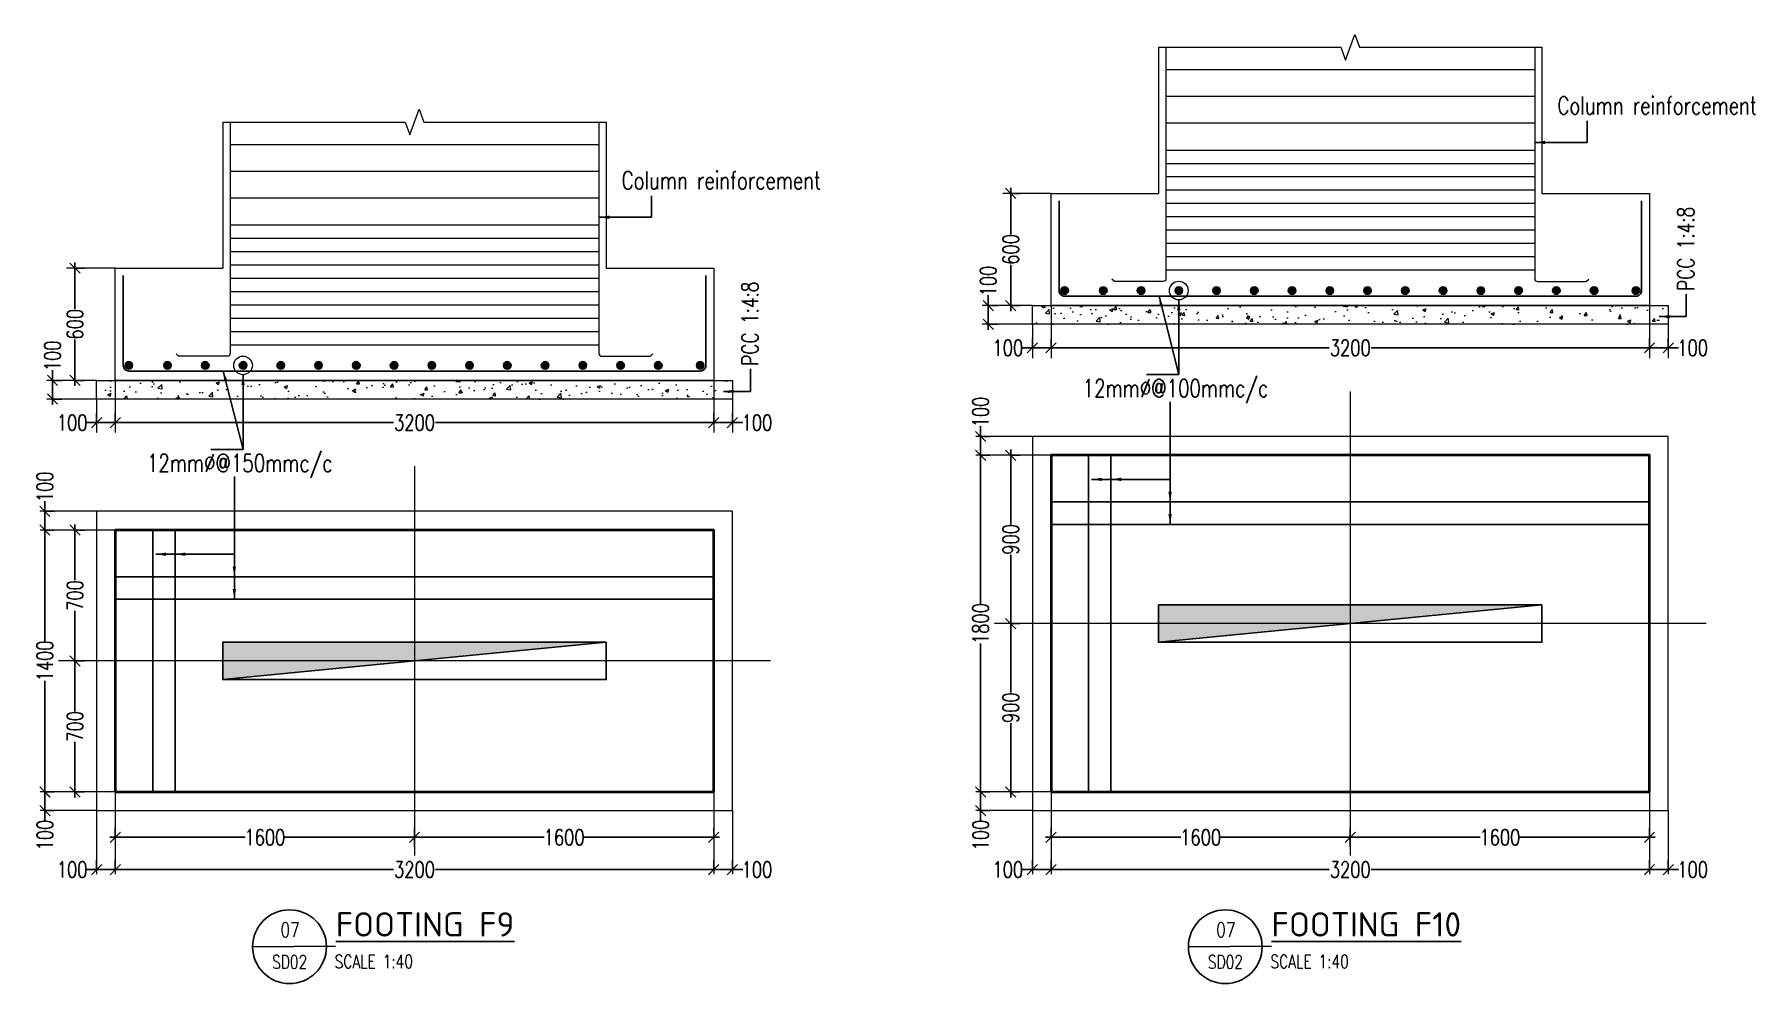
# Model space of a CAD drawing. Header units: millimetres. Extents: x -226110 to 125224, y -84 to 62581.
# Drawn here: x 69343 to 78546, y 30124 to 35199 of the extents above; entities that cross this region are included whole.
import ezdxf
from ezdxf.enums import TextEntityAlignment as Align

# ---------------------------------------------------------------- set-up
doc = ezdxf.new("R2010")
doc.units = ezdxf.units.MM
for name, pattern in [('CENTER', [2, 1.25, -0.25, 0.25, -0.25]), ('DASHED2', [9.525, 6.35, -3.175]), ('HIDDEN', [0.375, 0.25, -0.125])]:
    doc.linetypes.add(name, pattern=pattern)
for name, color, linetype in [('A-DIM-GRID', 7, 'Continuous'), ('Geo-Text 100', 7, 'Continuous'), ('GEO-TITTLE HEAD', 206, 'Continuous')]:
    doc.layers.add(name, color=color, linetype=linetype)
for name, color, linetype, lineweight in [('Geo Col Hatch', 66, 'Continuous', 5), ('Geo Col Size', 36, 'Continuous', 30), ('Geo Column', 10, 'Continuous', 25), ('Geo-BOTM.VERT.DIR', 21, 'Continuous', 30), ('Geo-Dim  Sec & Plan', 250, 'Continuous', 25), ('Geo-Footing', 22, 'Continuous', 40), ('Geo-Footing Pcc L', 251, 'HIDDEN', 13), ('Geo-Hiden Rein', 156, 'HIDDEN', 5), ('Geo-PCC-PATT', 8, 'Continuous', 9), ('Geo-Rein Bar', 21, 'Continuous', 30), ('Geo-Rein Bar Main', 21, 'Continuous', 30), ('Geo-Sec Sml', 7, 'Continuous', 25), ('Geo-Section Line', 84, 'Continuous', 18), ('Geo-TEXT', 7, 'Continuous', 30), ('GRID LINE', 250, 'CENTER', 9)]:
    doc.layers.add(name, color=color, linetype=linetype, lineweight=lineweight)
doc.styles.add('Geo T Arial', font='arial.ttf', dxfattribs={"width": 0.75})
doc.styles.add('Geo Txt Narr', font='simplex8.shx')
doc.styles.add('ISCOPEUR', font='isocpeur.ttf')
doc.styles.add('simplex', font='simplex.shx', dxfattribs={"width": 0.75})
doc.styles.get("Standard").update_dxf_attribs({"font": 'arial.ttf'})
doc.dimstyles.new('Geo1-30 Dim 100', dxfattribs={"dimtxt": 75, "dimasz": 55, "dimexe": 50, "dimexo": 0.2, "dimgap": 0.1, "dimtad": 0, "dimdec": 0, "dimdsep": 46, "dimtxsty": 'simplex', "dimblk": 'OBLIQUE', "dimcen": 5, "dimdle": 30, "dimclrd": 252, "dimclre": 252, "dimclrt": 34, "dimadec": 0, "dimazin": 0, "dimtfac": 1, "dimtdec": 0, "dimtmove": 0, "dimatfit": 3, "dimfxl": 100, "dimfxlon": 1, "dimlwd": -1, "dimlwe": -1, "dimarcsym": 0})

msp = doc.modelspace()

# ---------------------------------------------------------------- texts
at = {"layer": 'Geo-Text 100', "style": 'simplex', "width": 0.75}
for s, p in [('Column reinforcement ', (77486.6, 34771.2)), ('Column reinforcement ', (72483.1, 34371.2)), ('12mm%%C@100mmc/c', (74948.4, 33259.8)), ('12mm%%C@150mmc/c', (69945, 32859.8))]:
    msp.add_text(s, height=95, dxfattribs=at).set_placement(p)

# ---------------------------------------------------------------- blocks, each defined once
blk = doc.blocks.new('*U1257')
at = {"layer": 'Geo Col Hatch'}
h = blk.add_hatch(color=256, dxfattribs=at)
h.dxf.hatch_style = 1
h.paths.add_polyline_path([(-100, 1025), (-100, -1025), (100, -1025)])
at = {"layer": 'Geo Column'}
blk.add_line((-100, 1025), (100, -1025), dxfattribs=at)
blk.add_lwpolyline([(-100, 1025), (-100, -1025), (100, -1025), (100, 1025)], close=True, dxfattribs=at)
at = {"layer": 'Geo Col Size', "style": 'simplex', "width": 0.75}
blk.add_attdef('(200X1050)', (303.4, -468.6), '', height=250, dxfattribs=at)
blk = doc.blocks.new('_Oblique')
at = {"color": 0, "linetype": 'ByBlock', "lineweight": -2}
blk.add_line((-0.5, -0.5), (0.5, 0.5), dxfattribs=at)
blk = doc.blocks.new('*D1094')
at = {"layer": 'Geo-Dim  Sec & Plan', "color": 252, "transparency": 16777216}
for p, q in [((69775.5, 30906), (69775.5, 30956)), ((71375.5, 30906), (71375.5, 30856))]:
    blk.add_line(p, q, dxfattribs=at)
at = {"layer": 'Geo-Dim  Sec & Plan', "color": 252, "linetype": 'Continuous', "transparency": 16777216}
for p, q in [((69745.5, 30906), (70469.2, 30906)), ((71405.5, 30906), (70681.9, 30906))]:
    blk.add_line(p, q, dxfattribs=at)
at = {"layer": 'Geo-Dim  Sec & Plan', "color": 252, "transparency": 16777216, "xscale": 55, "yscale": 55, "zscale": 55, "rotation": 180}
blk.add_blockref('_Oblique', (69775.5, 30906), dxfattribs=at)
at = {"layer": 'Geo-Dim  Sec & Plan', "color": 252, "transparency": 16777216, "xscale": 55, "yscale": 55, "zscale": 55}
blk.add_blockref('_Oblique', (71375.5, 30906), dxfattribs=at)
at = {"layer": 'Geo-Dim  Sec & Plan', "color": 34, "transparency": 16777216, "insert": (70575.5, 30906), "char_height": 85, "attachment_point": 5, "style": 'simplex'}
blk.add_mtext('1600', dxfattribs=at)
blk = doc.blocks.new('*D1095')
at = {"layer": 'Geo-Dim  Sec & Plan', "color": 252, "transparency": 16777216}
for p, q in [((71375.5, 30906), (71375.5, 30956)), ((72975.5, 30906), (72975.5, 30956))]:
    blk.add_line(p, q, dxfattribs=at)
at = {"layer": 'Geo-Dim  Sec & Plan', "color": 252, "linetype": 'Continuous', "transparency": 16777216}
for p, q in [((71345.5, 30906), (72069.2, 30906)), ((73005.5, 30906), (72281.9, 30906))]:
    blk.add_line(p, q, dxfattribs=at)
at = {"layer": 'Geo-Dim  Sec & Plan', "color": 252, "transparency": 16777216, "xscale": 55, "yscale": 55, "zscale": 55, "rotation": 180}
blk.add_blockref('_Oblique', (71375.5, 30906), dxfattribs=at)
at = {"layer": 'Geo-Dim  Sec & Plan', "color": 252, "transparency": 16777216, "xscale": 55, "yscale": 55, "zscale": 55}
blk.add_blockref('_Oblique', (72975.5, 30906), dxfattribs=at)
at = {"layer": 'Geo-Dim  Sec & Plan', "color": 34, "transparency": 16777216, "insert": (72175.5, 30906), "char_height": 85, "attachment_point": 5, "style": 'simplex'}
blk.add_mtext('1600', dxfattribs=at)
blk = doc.blocks.new('*D1096')
at = {"layer": 'Geo-Dim  Sec & Plan', "color": 252, "transparency": 16777216}
for p, q in [((69775.5, 30733.7), (69775.5, 30783.7)), ((72975.5, 30733.7), (72975.5, 30783.7))]:
    blk.add_line(p, q, dxfattribs=at)
at = {"layer": 'Geo-Dim  Sec & Plan', "color": 252, "linetype": 'Continuous', "transparency": 16777216}
for p, q in [((69745.5, 30733.7), (71263.1, 30733.7)), ((73005.5, 30733.7), (71488, 30733.7))]:
    blk.add_line(p, q, dxfattribs=at)
at = {"layer": 'Geo-Dim  Sec & Plan', "color": 252, "transparency": 16777216, "xscale": 55, "yscale": 55, "zscale": 55, "rotation": 180}
blk.add_blockref('_Oblique', (69775.5, 30733.7), dxfattribs=at)
at = {"layer": 'Geo-Dim  Sec & Plan', "color": 252, "transparency": 16777216, "xscale": 55, "yscale": 55, "zscale": 55}
blk.add_blockref('_Oblique', (72975.5, 30733.7), dxfattribs=at)
at = {"layer": 'Geo-Dim  Sec & Plan', "color": 34, "transparency": 16777216, "insert": (71375.5, 30733.7), "char_height": 85, "attachment_point": 5, "style": 'simplex'}
blk.add_mtext('3200', dxfattribs=at)
blk = doc.blocks.new('*D1097')
at = {"layer": 'Geo-Dim  Sec & Plan', "color": 252, "transparency": 16777216}
for p, q in [((69675.5, 30733.7), (69675.5, 30783.7)), ((69775.5, 30733.7), (69775.5, 30783.7))]:
    blk.add_line(p, q, dxfattribs=at)
at = {"layer": 'Geo-Dim  Sec & Plan', "color": 252, "linetype": 'Continuous', "transparency": 16777216}
for p, q in [((69675.5, 30733.7), (69620.5, 30733.7)), ((69805.5, 30733.7), (69675.5, 30733.7))]:
    blk.add_line(p, q, dxfattribs=at)
at = {"layer": 'Geo-Dim  Sec & Plan', "color": 252, "transparency": 16777216, "xscale": 55, "yscale": 55, "zscale": 55, "rotation": 180}
blk.add_blockref('_Oblique', (69675.5, 30733.7), dxfattribs=at)
at = {"layer": 'Geo-Dim  Sec & Plan', "color": 252, "transparency": 16777216, "xscale": 55, "yscale": 55, "zscale": 55}
blk.add_blockref('_Oblique', (69775.5, 30733.7), dxfattribs=at)
at = {"layer": 'Geo-Dim  Sec & Plan', "color": 34, "transparency": 16777216, "insert": (69544.6, 30733.7), "char_height": 85, "attachment_point": 5, "style": 'simplex'}
blk.add_mtext('100', dxfattribs=at)
blk = doc.blocks.new('*D1098')
at = {"layer": 'Geo-Dim  Sec & Plan', "color": 252, "linetype": 'Continuous', "transparency": 16777216}
for p, q in [((69560.1, 32579), (69560.1, 32281)), ((69560.1, 31819), (69560.1, 32116.9))]:
    blk.add_line(p, q, dxfattribs=at)
at = {"layer": 'Geo-Dim  Sec & Plan', "color": 252, "transparency": 16777216}
for p, q in [((69560.1, 32549), (69610.1, 32549)), ((69560.1, 31849), (69610.1, 31849))]:
    blk.add_line(p, q, dxfattribs=at)
at = {"layer": 'Geo-Dim  Sec & Plan', "color": 252, "transparency": 16777216, "xscale": 55, "yscale": 55, "zscale": 55}
for p, rotation in [((69560.1, 32549), 90), ((69560.1, 31849), 270)]:
    blk.add_blockref('_Oblique', p, dxfattribs=dict(at, rotation=rotation))
at = {"layer": 'Geo-Dim  Sec & Plan', "color": 34, "transparency": 16777216, "insert": (69560.1, 32199), "char_height": 85, "attachment_point": 5, "rotation": 90, "style": 'simplex'}
blk.add_mtext('700', dxfattribs=at)
blk = doc.blocks.new('*D1099')
at = {"layer": 'Geo-Dim  Sec & Plan', "color": 252, "linetype": 'Continuous', "transparency": 16777216}
for p, q in [((69560.1, 31879), (69560.1, 31581)), ((69560.1, 31119), (69560.1, 31416.9))]:
    blk.add_line(p, q, dxfattribs=at)
at = {"layer": 'Geo-Dim  Sec & Plan', "color": 252, "transparency": 16777216}
for p, q in [((69560.1, 31849), (69610.1, 31849)), ((69560.1, 31149), (69610.1, 31149))]:
    blk.add_line(p, q, dxfattribs=at)
at = {"layer": 'Geo-Dim  Sec & Plan', "color": 252, "transparency": 16777216, "xscale": 55, "yscale": 55, "zscale": 55}
for p, rotation in [((69560.1, 31849), 90), ((69560.1, 31149), 270)]:
    blk.add_blockref('_Oblique', p, dxfattribs=dict(at, rotation=rotation))
at = {"layer": 'Geo-Dim  Sec & Plan', "color": 34, "transparency": 16777216, "insert": (69560.1, 31499), "char_height": 85, "attachment_point": 5, "rotation": 90, "style": 'simplex'}
blk.add_mtext('700', dxfattribs=at)
blk = doc.blocks.new('*D1100')
at = {"layer": 'Geo-Dim  Sec & Plan', "color": 252, "linetype": 'Continuous', "transparency": 16777216}
for p, q in [((69398.9, 32579), (69398.9, 31955.3)), ((69398.9, 31119), (69398.9, 31742.6))]:
    blk.add_line(p, q, dxfattribs=at)
at = {"layer": 'Geo-Dim  Sec & Plan', "color": 252, "transparency": 16777216}
for p, q in [((69398.9, 32549), (69448.9, 32549)), ((69398.9, 31149), (69448.9, 31149))]:
    blk.add_line(p, q, dxfattribs=at)
at = {"layer": 'Geo-Dim  Sec & Plan', "color": 252, "transparency": 16777216, "xscale": 55, "yscale": 55, "zscale": 55}
for p, rotation in [((69398.9, 32549), 90), ((69398.9, 31149), 270)]:
    blk.add_blockref('_Oblique', p, dxfattribs=dict(at, rotation=rotation))
at = {"layer": 'Geo-Dim  Sec & Plan', "color": 34, "transparency": 16777216, "insert": (69398.9, 31849), "char_height": 85, "attachment_point": 5, "rotation": 90, "style": 'simplex'}
blk.add_mtext('1400', dxfattribs=at)
blk = doc.blocks.new('*D1101')
at = {"layer": 'Geo-Dim  Sec & Plan', "color": 252, "linetype": 'Continuous', "transparency": 16777216}
for p, q in [((69399.1, 31179), (69399.1, 31049)), ((69399.1, 31049), (69399.1, 30994))]:
    blk.add_line(p, q, dxfattribs=at)
at = {"layer": 'Geo-Dim  Sec & Plan', "color": 252, "transparency": 16777216}
for p, q in [((69399.1, 31149), (69449.1, 31149)), ((69399.1, 31049), (69449.1, 31049))]:
    blk.add_line(p, q, dxfattribs=at)
at = {"layer": 'Geo-Dim  Sec & Plan', "color": 252, "transparency": 16777216, "xscale": 55, "yscale": 55, "zscale": 55}
for p, rotation in [((69399.1, 31149), 90), ((69399.1, 31049), 270)]:
    blk.add_blockref('_Oblique', p, dxfattribs=dict(at, rotation=rotation))
at = {"layer": 'Geo-Dim  Sec & Plan', "color": 34, "transparency": 16777216, "insert": (69399.1, 30918), "char_height": 85, "attachment_point": 5, "rotation": 90, "style": 'simplex'}
blk.add_mtext('100', dxfattribs=at)
blk = doc.blocks.new('*D1102')
at = {"layer": 'Geo-Dim  Sec & Plan', "color": 252, "transparency": 16777216}
for p, q in [((72975.5, 30733.7), (72975.5, 30783.7)), ((73075.5, 30733.7), (73075.5, 30783.7))]:
    blk.add_line(p, q, dxfattribs=at)
at = {"layer": 'Geo-Dim  Sec & Plan', "color": 252, "linetype": 'Continuous', "transparency": 16777216}
for p, q in [((72945.5, 30733.7), (73075.5, 30733.7)), ((73075.5, 30733.7), (73130.5, 30733.7))]:
    blk.add_line(p, q, dxfattribs=at)
at = {"layer": 'Geo-Dim  Sec & Plan', "color": 252, "transparency": 16777216, "xscale": 55, "yscale": 55, "zscale": 55, "rotation": 180}
blk.add_blockref('_Oblique', (72975.5, 30733.7), dxfattribs=at)
at = {"layer": 'Geo-Dim  Sec & Plan', "color": 252, "transparency": 16777216, "xscale": 55, "yscale": 55, "zscale": 55}
blk.add_blockref('_Oblique', (73075.5, 30733.7), dxfattribs=at)
at = {"layer": 'Geo-Dim  Sec & Plan', "color": 34, "transparency": 16777216, "insert": (73206.5, 30733.7), "char_height": 85, "attachment_point": 5, "style": 'simplex'}
blk.add_mtext('100', dxfattribs=at)
blk = doc.blocks.new('*D1103')
at = {"layer": 'Geo-Dim  Sec & Plan', "color": 252, "linetype": 'Continuous', "transparency": 16777216}
for p, q in [((69398.9, 32649), (69398.9, 32704)), ((69398.9, 32519), (69398.9, 32649))]:
    blk.add_line(p, q, dxfattribs=at)
at = {"layer": 'Geo-Dim  Sec & Plan', "color": 252, "transparency": 16777216}
for p, q in [((69398.9, 32649), (69448.9, 32649)), ((69398.9, 32549), (69448.9, 32549))]:
    blk.add_line(p, q, dxfattribs=at)
at = {"layer": 'Geo-Dim  Sec & Plan', "color": 252, "transparency": 16777216, "xscale": 55, "yscale": 55, "zscale": 55}
for p, rotation in [((69398.9, 32649), 90), ((69398.9, 32549), 270)]:
    blk.add_blockref('_Oblique', p, dxfattribs=dict(at, rotation=rotation))
at = {"layer": 'Geo-Dim  Sec & Plan', "color": 34, "transparency": 16777216, "insert": (69398.9, 32780), "char_height": 85, "attachment_point": 5, "rotation": 90, "style": 'simplex'}
blk.add_mtext('100', dxfattribs=at)
blk = doc.blocks.new('*U319')
at = {"layer": 'Geo-BOTM.VERT.DIR', "lineweight": 25}
h = blk.add_hatch(color=256, dxfattribs=at)
h.dxf.hatch_style = 1
h.paths.add_polyline_path([(0.08, 0, 1), (-0.08, 0, 1)])
blk.add_circle((0, 0), 0.08, dxfattribs=at)
blk = doc.blocks.new('*D1089')
at = {"layer": 'A-DIM-GRID', "color": 252, "transparency": 16777216}
for p, q in [((-2344.5, -126.1), (-2344.5, -76.1)), ((855.5, -126.1), (855.5, -76.1))]:
    blk.add_line(p, q, dxfattribs=at)
at = {"layer": 'A-DIM-GRID', "color": 252, "linetype": 'Continuous', "transparency": 16777216}
for p, q in [((-2374.5, -126.1), (-857, -126.1)), ((885.5, -126.1), (-632.1, -126.1))]:
    blk.add_line(p, q, dxfattribs=at)
at = {"layer": 'A-DIM-GRID', "color": 252, "transparency": 16777216, "xscale": 55, "yscale": 55, "zscale": 55, "rotation": 180}
blk.add_blockref('_Oblique', (-2344.5, -126.1), dxfattribs=at)
at = {"layer": 'A-DIM-GRID', "color": 252, "transparency": 16777216, "xscale": 55, "yscale": 55, "zscale": 55}
blk.add_blockref('_Oblique', (855.5, -126.1), dxfattribs=at)
at = {"layer": 'A-DIM-GRID', "color": 34, "transparency": 16777216, "insert": (-744.5, -126.1), "char_height": 85, "attachment_point": 5, "style": 'simplex'}
blk.add_mtext('3200', dxfattribs=at)
blk = doc.blocks.new('*D1090')
at = {"layer": 'A-DIM-GRID', "color": 252, "transparency": 16777216}
for p, q in [((-2444.5, -126.1), (-2444.5, -76.1)), ((-2344.5, -126.1), (-2344.5, -76.1))]:
    blk.add_line(p, q, dxfattribs=at)
at = {"layer": 'A-DIM-GRID', "color": 252, "linetype": 'Continuous', "transparency": 16777216}
for p, q in [((-2444.5, -126.1), (-2499.5, -126.1)), ((-2314.5, -126.1), (-2444.5, -126.1))]:
    blk.add_line(p, q, dxfattribs=at)
at = {"layer": 'A-DIM-GRID', "color": 252, "transparency": 16777216, "xscale": 55, "yscale": 55, "zscale": 55, "rotation": 180}
blk.add_blockref('_Oblique', (-2444.5, -126.1), dxfattribs=at)
at = {"layer": 'A-DIM-GRID', "color": 252, "transparency": 16777216, "xscale": 55, "yscale": 55, "zscale": 55}
blk.add_blockref('_Oblique', (-2344.5, -126.1), dxfattribs=at)
at = {"layer": 'A-DIM-GRID', "color": 34, "transparency": 16777216, "insert": (-2575.5, -126.1), "char_height": 85, "attachment_point": 5, "style": 'simplex'}
blk.add_mtext('100', dxfattribs=at)
blk = doc.blocks.new('*D1091')
at = {"layer": 'A-DIM-GRID', "color": 252, "transparency": 16777216}
for p, q in [((855.5, -126.1), (855.5, -76.1)), ((955.5, -126.1), (955.5, -76.1))]:
    blk.add_line(p, q, dxfattribs=at)
at = {"layer": 'A-DIM-GRID', "color": 252, "linetype": 'Continuous', "transparency": 16777216}
for p, q in [((825.5, -126.1), (955.5, -126.1)), ((955.5, -126.1), (1010.5, -126.1))]:
    blk.add_line(p, q, dxfattribs=at)
at = {"layer": 'A-DIM-GRID', "color": 252, "transparency": 16777216, "xscale": 55, "yscale": 55, "zscale": 55, "rotation": 180}
blk.add_blockref('_Oblique', (855.5, -126.1), dxfattribs=at)
at = {"layer": 'A-DIM-GRID', "color": 252, "transparency": 16777216, "xscale": 55, "yscale": 55, "zscale": 55}
blk.add_blockref('_Oblique', (955.5, -126.1), dxfattribs=at)
at = {"layer": 'A-DIM-GRID', "color": 34, "transparency": 16777216, "insert": (1086.4, -126.1), "char_height": 85, "attachment_point": 5, "style": 'simplex'}
blk.add_mtext('100', dxfattribs=at)
blk = doc.blocks.new('*D1092')
at = {"layer": 'A-DIM-GRID', "color": 252, "linetype": 'Continuous', "transparency": 16777216}
for p, q in [((-2560, 730), (-2560, 482.1)), ((-2560, 70), (-2560, 317.9))]:
    blk.add_line(p, q, dxfattribs=at)
at = {"layer": 'A-DIM-GRID', "color": 252, "transparency": 16777216}
for p, q in [((-2560, 700), (-2510, 700)), ((-2560, 100), (-2510, 100))]:
    blk.add_line(p, q, dxfattribs=at)
at = {"layer": 'A-DIM-GRID', "color": 252, "transparency": 16777216, "xscale": 55, "yscale": 55, "zscale": 55}
for p, rotation in [((-2560, 700), 90), ((-2560, 100), 270)]:
    blk.add_blockref('_Oblique', p, dxfattribs=dict(at, rotation=rotation))
at = {"layer": 'A-DIM-GRID', "color": 34, "transparency": 16777216, "insert": (-2560, 400), "char_height": 85, "attachment_point": 5, "rotation": 90, "style": 'simplex'}
blk.add_mtext('600', dxfattribs=at)
blk = doc.blocks.new('*D1093')
at = {"layer": 'A-DIM-GRID', "color": 252, "linetype": 'Continuous', "transparency": 16777216}
for p, q in [((-2680.4, 100), (-2680.4, 155)), ((-2680.4, -30), (-2680.4, 100))]:
    blk.add_line(p, q, dxfattribs=at)
at = {"layer": 'A-DIM-GRID', "color": 252, "transparency": 16777216}
for p, q in [((-2680.4, 100), (-2630.4, 100)), ((-2680.4, 0), (-2630.4, 0))]:
    blk.add_line(p, q, dxfattribs=at)
at = {"layer": 'A-DIM-GRID', "color": 252, "transparency": 16777216, "xscale": 55, "yscale": 55, "zscale": 55}
for p, rotation in [((-2680.4, 100), 90), ((-2680.4, 0), 270)]:
    blk.add_blockref('_Oblique', p, dxfattribs=dict(at, rotation=rotation))
at = {"layer": 'A-DIM-GRID', "color": 34, "transparency": 16777216, "insert": (-2680.4, 231), "char_height": 85, "attachment_point": 5, "rotation": 90, "style": 'simplex'}
blk.add_mtext('100', dxfattribs=at)
blk = doc.blocks.new('GEO TITLE HEAD NAME')
at = {"layer": 'GEO-TITTLE HEAD'}
blk.add_line((-11.2, -0.15), (-0.11, -0.09), dxfattribs=at)
blk.add_circle((-6.27, -0.15), 4.93, dxfattribs=at)
at = {"layer": 'Geo-Sec Sml', "lineweight": 18, "ltscale": 0.1, "style": 'Geo T Arial'}
blk.add_attdef('WALL_SECTION', text='', height=3, dxfattribs=at).set_placement((-6.38, 3.46), align=Align.MIDDLE)
at = {"layer": 'Geo-Sec Sml', "color": 84, "style": 'Geo Txt Narr'}
blk.add_attdef('DRAWING-REF', text='', height=2.5, dxfattribs=at).set_placement((-6.38, -2.37), align=Align.MIDDLE)
at = {"layer": 'Geo-TEXT', "style": 'Geo T Arial'}
blk.add_attdef('%%ULAYOUT', (-0.1, 1.21), '', height=4, dxfattribs=at)
at = {"layer": 'Geo-TEXT'}
blk.add_attdef('SCALE', (-0.24, -3.03), '', height=2, dxfattribs=at)
blk = doc.blocks.new('*D1078')
at = {"layer": 'Geo-Dim  Sec & Plan', "color": 252, "transparency": 16777216}
for p, q in [((74779, 30906), (74779, 30956)), ((76379, 30906), (76379, 30856))]:
    blk.add_line(p, q, dxfattribs=at)
at = {"layer": 'Geo-Dim  Sec & Plan', "color": 252, "linetype": 'Continuous', "transparency": 16777216}
for p, q in [((74749, 30906), (75472.7, 30906)), ((76409, 30906), (75685.4, 30906))]:
    blk.add_line(p, q, dxfattribs=at)
at = {"layer": 'Geo-Dim  Sec & Plan', "color": 252, "transparency": 16777216, "xscale": 55, "yscale": 55, "zscale": 55, "rotation": 180}
blk.add_blockref('_Oblique', (74779, 30906), dxfattribs=at)
at = {"layer": 'Geo-Dim  Sec & Plan', "color": 252, "transparency": 16777216, "xscale": 55, "yscale": 55, "zscale": 55}
blk.add_blockref('_Oblique', (76379, 30906), dxfattribs=at)
at = {"layer": 'Geo-Dim  Sec & Plan', "color": 34, "transparency": 16777216, "insert": (75579, 30906), "char_height": 85, "attachment_point": 5, "style": 'simplex'}
blk.add_mtext('1600', dxfattribs=at)
blk = doc.blocks.new('*D1079')
at = {"layer": 'Geo-Dim  Sec & Plan', "color": 252, "transparency": 16777216}
for p, q in [((76379, 30906), (76379, 30956)), ((77979, 30906), (77979, 30956))]:
    blk.add_line(p, q, dxfattribs=at)
at = {"layer": 'Geo-Dim  Sec & Plan', "color": 252, "linetype": 'Continuous', "transparency": 16777216}
for p, q in [((76349, 30906), (77072.7, 30906)), ((78009, 30906), (77285.4, 30906))]:
    blk.add_line(p, q, dxfattribs=at)
at = {"layer": 'Geo-Dim  Sec & Plan', "color": 252, "transparency": 16777216, "xscale": 55, "yscale": 55, "zscale": 55, "rotation": 180}
blk.add_blockref('_Oblique', (76379, 30906), dxfattribs=at)
at = {"layer": 'Geo-Dim  Sec & Plan', "color": 252, "transparency": 16777216, "xscale": 55, "yscale": 55, "zscale": 55}
blk.add_blockref('_Oblique', (77979, 30906), dxfattribs=at)
at = {"layer": 'Geo-Dim  Sec & Plan', "color": 34, "transparency": 16777216, "insert": (77179, 30906), "char_height": 85, "attachment_point": 5, "style": 'simplex'}
blk.add_mtext('1600', dxfattribs=at)
blk = doc.blocks.new('*D1080')
at = {"layer": 'Geo-Dim  Sec & Plan', "color": 252, "transparency": 16777216}
for p, q in [((74779, 30733.7), (74779, 30783.7)), ((77979, 30733.7), (77979, 30783.7))]:
    blk.add_line(p, q, dxfattribs=at)
at = {"layer": 'Geo-Dim  Sec & Plan', "color": 252, "linetype": 'Continuous', "transparency": 16777216}
for p, q in [((74749, 30733.7), (76266.6, 30733.7)), ((78009, 30733.7), (76491.5, 30733.7))]:
    blk.add_line(p, q, dxfattribs=at)
at = {"layer": 'Geo-Dim  Sec & Plan', "color": 252, "transparency": 16777216, "xscale": 55, "yscale": 55, "zscale": 55, "rotation": 180}
blk.add_blockref('_Oblique', (74779, 30733.7), dxfattribs=at)
at = {"layer": 'Geo-Dim  Sec & Plan', "color": 252, "transparency": 16777216, "xscale": 55, "yscale": 55, "zscale": 55}
blk.add_blockref('_Oblique', (77979, 30733.7), dxfattribs=at)
at = {"layer": 'Geo-Dim  Sec & Plan', "color": 34, "transparency": 16777216, "insert": (76379, 30733.7), "char_height": 85, "attachment_point": 5, "style": 'simplex'}
blk.add_mtext('3200', dxfattribs=at)
blk = doc.blocks.new('*D1081')
at = {"layer": 'Geo-Dim  Sec & Plan', "color": 252, "transparency": 16777216}
for p, q in [((74679, 30733.7), (74679, 30783.7)), ((74779, 30733.7), (74779, 30783.7))]:
    blk.add_line(p, q, dxfattribs=at)
at = {"layer": 'Geo-Dim  Sec & Plan', "color": 252, "linetype": 'Continuous', "transparency": 16777216}
for p, q in [((74679, 30733.7), (74624, 30733.7)), ((74809, 30733.7), (74679, 30733.7))]:
    blk.add_line(p, q, dxfattribs=at)
at = {"layer": 'Geo-Dim  Sec & Plan', "color": 252, "transparency": 16777216, "xscale": 55, "yscale": 55, "zscale": 55, "rotation": 180}
blk.add_blockref('_Oblique', (74679, 30733.7), dxfattribs=at)
at = {"layer": 'Geo-Dim  Sec & Plan', "color": 252, "transparency": 16777216, "xscale": 55, "yscale": 55, "zscale": 55}
blk.add_blockref('_Oblique', (74779, 30733.7), dxfattribs=at)
at = {"layer": 'Geo-Dim  Sec & Plan', "color": 34, "transparency": 16777216, "insert": (74548, 30733.7), "char_height": 85, "attachment_point": 5, "style": 'simplex'}
blk.add_mtext('100', dxfattribs=at)
blk = doc.blocks.new('*D1082')
at = {"layer": 'Geo-Dim  Sec & Plan', "color": 252, "linetype": 'Continuous', "transparency": 16777216}
for p, q in [((74563.6, 32979), (74563.6, 32581)), ((74563.6, 32019), (74563.6, 32416.9))]:
    blk.add_line(p, q, dxfattribs=at)
at = {"layer": 'Geo-Dim  Sec & Plan', "color": 252, "transparency": 16777216}
for p, q in [((74563.6, 32949), (74613.6, 32949)), ((74563.6, 32049), (74613.6, 32049))]:
    blk.add_line(p, q, dxfattribs=at)
at = {"layer": 'Geo-Dim  Sec & Plan', "color": 252, "transparency": 16777216, "xscale": 55, "yscale": 55, "zscale": 55}
for p, rotation in [((74563.6, 32949), 90), ((74563.6, 32049), 270)]:
    blk.add_blockref('_Oblique', p, dxfattribs=dict(at, rotation=rotation))
at = {"layer": 'Geo-Dim  Sec & Plan', "color": 34, "transparency": 16777216, "insert": (74563.6, 32499), "char_height": 85, "attachment_point": 5, "rotation": 90, "style": 'simplex'}
blk.add_mtext('900', dxfattribs=at)
blk = doc.blocks.new('*D1083')
at = {"layer": 'Geo-Dim  Sec & Plan', "color": 252, "linetype": 'Continuous', "transparency": 16777216}
for p, q in [((74563.6, 32079), (74563.6, 31681)), ((74563.6, 31119), (74563.6, 31516.9))]:
    blk.add_line(p, q, dxfattribs=at)
at = {"layer": 'Geo-Dim  Sec & Plan', "color": 252, "transparency": 16777216}
for p, q in [((74563.6, 32049), (74613.6, 32049)), ((74563.6, 31149), (74613.6, 31149))]:
    blk.add_line(p, q, dxfattribs=at)
at = {"layer": 'Geo-Dim  Sec & Plan', "color": 252, "transparency": 16777216, "xscale": 55, "yscale": 55, "zscale": 55}
for p, rotation in [((74563.6, 32049), 90), ((74563.6, 31149), 270)]:
    blk.add_blockref('_Oblique', p, dxfattribs=dict(at, rotation=rotation))
at = {"layer": 'Geo-Dim  Sec & Plan', "color": 34, "transparency": 16777216, "insert": (74563.6, 31599), "char_height": 85, "attachment_point": 5, "rotation": 90, "style": 'simplex'}
blk.add_mtext('900', dxfattribs=at)
blk = doc.blocks.new('*D1084')
at = {"layer": 'Geo-Dim  Sec & Plan', "color": 252, "linetype": 'Continuous', "transparency": 16777216}
for p, q in [((74402.4, 32979), (74402.4, 32155.3)), ((74402.4, 31119), (74402.4, 31942.6))]:
    blk.add_line(p, q, dxfattribs=at)
at = {"layer": 'Geo-Dim  Sec & Plan', "color": 252, "transparency": 16777216}
for p, q in [((74402.4, 32949), (74452.4, 32949)), ((74402.4, 31149), (74452.4, 31149))]:
    blk.add_line(p, q, dxfattribs=at)
at = {"layer": 'Geo-Dim  Sec & Plan', "color": 252, "transparency": 16777216, "xscale": 55, "yscale": 55, "zscale": 55}
for p, rotation in [((74402.4, 32949), 90), ((74402.4, 31149), 270)]:
    blk.add_blockref('_Oblique', p, dxfattribs=dict(at, rotation=rotation))
at = {"layer": 'Geo-Dim  Sec & Plan', "color": 34, "transparency": 16777216, "insert": (74402.4, 32049), "char_height": 85, "attachment_point": 5, "rotation": 90, "style": 'simplex'}
blk.add_mtext('1800', dxfattribs=at)
blk = doc.blocks.new('*D1085')
at = {"layer": 'Geo-Dim  Sec & Plan', "color": 252, "linetype": 'Continuous', "transparency": 16777216}
for p, q in [((74402.6, 31179), (74402.6, 31049)), ((74402.6, 31049), (74402.6, 30994))]:
    blk.add_line(p, q, dxfattribs=at)
at = {"layer": 'Geo-Dim  Sec & Plan', "color": 252, "transparency": 16777216}
for p, q in [((74402.6, 31149), (74452.6, 31149)), ((74402.6, 31049), (74452.6, 31049))]:
    blk.add_line(p, q, dxfattribs=at)
at = {"layer": 'Geo-Dim  Sec & Plan', "color": 252, "transparency": 16777216, "xscale": 55, "yscale": 55, "zscale": 55}
for p, rotation in [((74402.6, 31149), 90), ((74402.6, 31049), 270)]:
    blk.add_blockref('_Oblique', p, dxfattribs=dict(at, rotation=rotation))
at = {"layer": 'Geo-Dim  Sec & Plan', "color": 34, "transparency": 16777216, "insert": (74402.6, 30918), "char_height": 85, "attachment_point": 5, "rotation": 90, "style": 'simplex'}
blk.add_mtext('100', dxfattribs=at)
blk = doc.blocks.new('*D1086')
at = {"layer": 'Geo-Dim  Sec & Plan', "color": 252, "transparency": 16777216}
for p, q in [((77979, 30733.7), (77979, 30783.7)), ((78079, 30733.7), (78079, 30783.7))]:
    blk.add_line(p, q, dxfattribs=at)
at = {"layer": 'Geo-Dim  Sec & Plan', "color": 252, "linetype": 'Continuous', "transparency": 16777216}
for p, q in [((77949, 30733.7), (78079, 30733.7)), ((78079, 30733.7), (78134, 30733.7))]:
    blk.add_line(p, q, dxfattribs=at)
at = {"layer": 'Geo-Dim  Sec & Plan', "color": 252, "transparency": 16777216, "xscale": 55, "yscale": 55, "zscale": 55, "rotation": 180}
blk.add_blockref('_Oblique', (77979, 30733.7), dxfattribs=at)
at = {"layer": 'Geo-Dim  Sec & Plan', "color": 252, "transparency": 16777216, "xscale": 55, "yscale": 55, "zscale": 55}
blk.add_blockref('_Oblique', (78079, 30733.7), dxfattribs=at)
at = {"layer": 'Geo-Dim  Sec & Plan', "color": 34, "transparency": 16777216, "insert": (78210, 30733.7), "char_height": 85, "attachment_point": 5, "style": 'simplex'}
blk.add_mtext('100', dxfattribs=at)
blk = doc.blocks.new('*D1087')
at = {"layer": 'Geo-Dim  Sec & Plan', "color": 252, "linetype": 'Continuous', "transparency": 16777216}
for p, q in [((74402.4, 33049), (74402.4, 33104)), ((74402.4, 32919), (74402.4, 33049))]:
    blk.add_line(p, q, dxfattribs=at)
at = {"layer": 'Geo-Dim  Sec & Plan', "color": 252, "transparency": 16777216}
for p, q in [((74402.4, 33049), (74452.4, 33049)), ((74402.4, 32949), (74452.4, 32949))]:
    blk.add_line(p, q, dxfattribs=at)
at = {"layer": 'Geo-Dim  Sec & Plan', "color": 252, "transparency": 16777216, "xscale": 55, "yscale": 55, "zscale": 55}
for p, rotation in [((74402.4, 33049), 90), ((74402.4, 32949), 270)]:
    blk.add_blockref('_Oblique', p, dxfattribs=dict(at, rotation=rotation))
at = {"layer": 'Geo-Dim  Sec & Plan', "color": 34, "transparency": 16777216, "insert": (74402.4, 33180), "char_height": 85, "attachment_point": 5, "rotation": 90, "style": 'simplex'}
blk.add_mtext('100', dxfattribs=at)
blk = doc.blocks.new('*U1088')
at = {"layer": 'Geo-PCC-PATT'}
h = blk.add_hatch(dxfattribs=at)
h.set_pattern_fill('AR-CONC', color=256)
h.set_pattern_definition([(50, (-59619.1, -10311.68), (182.18467, -15.9391), [19.05, -209.55]), (355, (-59619.1, -10311.68), (-35.2434, 191.05685), [15.24, -167.6406]), (100.45144, (-59603.91, -10313), (146.94125, 175.11775), [16.19, -178.09024]), (46.1842, (-59619.1, -10260.88), (271.079, -42.0423), [28.575, -314.325]), (96.63556, (-59596.5, -10264.38), (237.4041, 247.4261), [24.285, -267.1356]), (351.18415, (-59619.1, -10260.88), (237.4041, 247.4261), [22.86, -251.4597]), (21, (-59593.7, -10273.58), (151.6144, -102.2652), [19.05, -209.55]), (326, (-59593.7, -10273.58), (61.802, 184.18797), [15.24, -167.64]), (71.45144, (-59581.06, -10282.1), (213.4164, 81.92277), [16.19, -178.08994]), (37.5, (-59619.095, -10311.68), (3.0886, 84.55504), [0, -165.608, 0, -170.18, 0, -168.275]), (7.5, (-59619.095, -10311.68), (66.81966, 100.18057), [0, -97.028, 0, -161.798, 0, -64.135]), (327.5, (-59675.74, -10311.68), (135.590595, -5.728744), [0, -63.5, 0, -198.12, 0, -262.89]), (317.5, (-59701.14, -10311.68), (148.12918, 25.4265), [0, -82.55, 0, -131.572, 0, -186.69])])
h.paths.add_polyline_path([(-2444.5, 100), (955.5, 100), (955.5, 0), (-2444.5, 0)])
at = {"layer": 'Geo-Hiden Rein', "linetype": 'Continuous'}
for p, q in [((-1730.5, 1361.3), (241.4, 1361.3)), ((-1730.5, 1218.9), (241.4, 1218.9)), ((-1730.5, 1076.5), (241.4, 1076.5)), ((-1730.5, 931.6), (241.4, 931.6)), ((-1730.5, 860.4), (241.4, 860.4)), ((-1730.5, 789.2), (241.4, 789.2)), ((-1730.5, 718), (241.4, 718)), ((-1730.5, 646.8), (241.4, 646.8)), ((-1730.5, 575.6), (241.4, 575.6)), ((-1730.5, 504.4), (241.4, 504.4)), ((-1730.5, 504.4), (241.4, 504.4)), ((-1730.5, 433.3), (241.4, 433.3)), ((-1730.5, 362.1), (241.4, 362.1)), ((-1730.5, 290.9), (241.4, 290.9))]:
    blk.add_line(p, q, dxfattribs=at)
for points in [[(-1730.5, 1481), (-1730.5, 243.6, -0.414214), (-1745.5, 228.6), (-2005.8, 228.6), (-2019.5, 241.2)], [(241.4, 1481), (241.4, 243.6, 0.414214), (256.4, 228.6), (516.7, 228.6), (530.4, 241.2)]]:
    blk.add_lwpolyline(points, format="xyb", dxfattribs=at)
at = {"layer": 'Geo-Rein Bar', "lineweight": 25}
blk.add_lwpolyline([(-2302, 660), (-2302, 180.1, 0.414214), (-2272, 150.1), (783, 150.1, 0.414214), (813, 180.1), (813, 660)], format="xyb", dxfattribs=at)
at = {"layer": 'Geo-Section Line'}
for points in [[(-1769.5, 1481), (-1769.5, 700)], [(280.5, 1481), (280.5, 700)], [(855.5, 700), (855.5, 100), (-2344.5, 100), (-2344.5, 700), (-1769.5, 700)], [(280.5, 700), (855.5, 700)]]:
    blk.add_lwpolyline(points, dxfattribs=at)
blk.add_lwpolyline([(-2444.5, 100), (955.5, 100), (955.5, 0), (-2444.5, 0)], close=True, dxfattribs=at)
at = {"layer": 'GRID LINE', "ltscale": 2}
for p, q in [((-2344.5, 100), (-2344.5, -180.4)), ((855.5, 100), (855.5, -180.4)), ((-2444.5, 0), (-2444.5, -180.4)), ((955.5, 0), (955.5, -180.4))]:
    blk.add_line(p, q, dxfattribs=at)
for points in [[(-2344.5, 700), (-2604.8, 700)], [(-2444.5, 100), (-2713, 100)], [(-2444.5, 0), (-2712.8, 0)]]:
    blk.add_lwpolyline(points, dxfattribs=at)
at = {"layer": 'Geo-Rein Bar Main', "yscale": 250, "zscale": 250}
for p, xscale in [((-2272, 180.1), 250), ((783, 180.1), -250)]:
    blk.add_blockref('*U319', p, dxfattribs=dict(at, xscale=xscale))
at = {"layer": 'Geo-Text 100', "style": 'simplex', "width": 0.75}
blk.add_text('PCC 1:4:8', height=88, rotation=90, dxfattribs=at).set_placement((1093.4, 177.9, 0))
at = {"layer": 'A-DIM-GRID'}
for base, p1, p2, angle, picture, middle in [((-2560, 700), (-2560, 100), (-2560, 700), 90, '*D1092', (-2560, 400)), ((-2680.4, 100), (-2680.4, 0), (-2680.4, 100), 90, '*D1093', (-2680.4, 231)), ((-2444.5, -126.1), (-2344.5, -126.1), (-2444.5, -126.1), 180, '*D1090', (-2575.5, -126.1))]:
    dim = blk.add_linear_dim(base=base, p1=p1, p2=p2, angle=angle, dimstyle='Geo1-30 Dim 100', override={"dimtxt": 85}, dxfattribs=at)
    dim.commit()
    dim.dimension.update_dxf_attribs({"geometry": picture, "text_midpoint": middle})
for base, p1, p2, picture, middle in [((855.5, -126.1), (-2344.5, -126.1), (855.5, -126.1), '*D1089', (-744.5, -126.1)), ((955.5, -126.1), (855.5, -126.1), (955.5, -126.1), '*D1091', (1086.4, -126.1))]:
    dim = blk.add_linear_dim(base=base, p1=p1, p2=p2, dimstyle='Geo1-30 Dim 100', override={"dimtxt": 85}, dxfattribs=at)
    dim.commit()
    dim.dimension.update_dxf_attribs({"geometry": picture, "text_midpoint": middle})
blk.add_leader([(907.5, 40.9), (1051.6, 40.9), (1051.6, 161.5)], dimstyle='Geo1-30 Dim 100', override={"dimgap": 0.1, "dimtad": 0})

# ---------------------------------------------------------------- dimensions: what is measured, and where the dimension line sits
at = {"layer": 'Geo-Dim  Sec & Plan'}
for base, p1, p2, angle, picture, middle in [((74402.4, 33049), (74402.4, 32949), (74402.4, 33049), 270, '*D1087', (74402.4, 33180)), ((74402.4, 32949), (74402.4, 31149), (74402.4, 32949), 90, '*D1084', (74402.4, 32049)), ((74563.6, 32049), (74563.6, 32949), (74563.6, 32049), 90, '*D1082', (74563.6, 32499)), ((69398.9, 32649), (69398.9, 32549), (69398.9, 32649), 270, '*D1103', (69398.9, 32780)), ((69398.9, 32549), (69398.9, 31149), (69398.9, 32549), 90, '*D1100', (69398.9, 31849)), ((69560.1, 31849), (69560.1, 32549), (69560.1, 31849), 90, '*D1098', (69560.1, 32199)), ((74563.6, 32049), (74563.6, 31149), (74563.6, 32049), 270, '*D1083', (74563.6, 31599)), ((69560.1, 31849), (69560.1, 31149), (69560.1, 31849), 270, '*D1099', (69560.1, 31499)), ((69399.1, 31049), (69399.1, 31149), (69399.1, 31049), 90, '*D1101', (69399.1, 30918)), ((74402.6, 31049), (74402.6, 31149), (74402.6, 31049), 90, '*D1085', (74402.6, 30918)), ((71375.5, 30906), (72975.5, 30906), (71375.5, 30906), 180, '*D1095', (72175.5, 30906)), ((76379, 30906), (77979, 30906), (76379, 30906), 180, '*D1079', (77179, 30906)), ((69675.5, 30733.7), (69775.5, 30733.7), (69675.5, 30733.7), 180, '*D1097', (69544.6, 30733.7)), ((74679, 30733.7), (74779, 30733.7), (74679, 30733.7), 180, '*D1081', (74548, 30733.7))]:
    dim = msp.add_linear_dim(base=base, p1=p1, p2=p2, angle=angle, dimstyle='Geo1-30 Dim 100', override={"dimtxt": 85}, dxfattribs=at)
    dim.commit()
    dim.dimension.update_dxf_attribs({"geometry": picture, "text_midpoint": middle})
for base, p1, p2, picture, middle in [((71375.5, 30906), (69775.5, 30906), (71375.5, 30906), '*D1094', (70575.5, 30906)), ((76379, 30906), (74779, 30906), (76379, 30906), '*D1078', (75579, 30906)), ((72975.5, 30733.7), (69775.5, 30733.7), (72975.5, 30733.7), '*D1096', (71375.5, 30733.7)), ((73075.5, 30733.7), (72975.5, 30733.7), (73075.5, 30733.7), '*D1102', (73206.5, 30733.7)), ((77979, 30733.7), (74779, 30733.7), (77979, 30733.7), '*D1080', (76379, 30733.7)), ((78079, 30733.7), (77979, 30733.7), (78079, 30733.7), '*D1086', (78210, 30733.7))]:
    dim = msp.add_linear_dim(base=base, p1=p1, p2=p2, dimstyle='Geo1-30 Dim 100', override={"dimtxt": 85}, dxfattribs=at)
    dim.commit()
    dim.dimension.update_dxf_attribs({"geometry": picture, "text_midpoint": middle})

# ---------------------------------------------------------------- linework, layer by layer
at = {"layer": 'Geo-Footing'}
for points in [[(74779, 31149), (77979, 31149), (77979, 32949), (74779, 32949)], [(69775.5, 31149), (72975.5, 31149), (72975.5, 32549), (69775.5, 32549)]]:
    msp.add_lwpolyline(points, close=True, dxfattribs=at)
at = {"layer": 'Geo-Footing Pcc L', "linetype": 'DASHED2', "lineweight": 20, "ltscale": 0.3}
for points in [[(74679, 31049), (78079, 31049), (78079, 33049), (74679, 33049)], [(69675.5, 31049), (73075.5, 31049), (73075.5, 32649), (69675.5, 32649)]]:
    msp.add_lwpolyline(points, close=True, dxfattribs=at)
at = {"layer": 'Geo-Rein Bar', "lineweight": 25}
for p, q in [((74979, 32949), (74979, 31149)), ((75099, 32949), (75099, 31149)), ((74779, 32699), (77979, 32699)), ((74779, 32579), (77979, 32579)), ((69975.5, 32549), (69975.5, 31149)), ((70095.5, 32549), (70095.5, 31149)), ((69775.5, 32299), (72975.5, 32299)), ((69775.5, 32179), (72975.5, 32179))]:
    msp.add_line(p, q, dxfattribs=at)
at = {"layer": 'Geo-Section Line'}
for points in [[(75354, 35130.2), (76329, 35130.2), (76354, 35061.5), (76404, 35198.9), (76429, 35130.2), (77404, 35130.2)], [(70350.5, 34730.2), (71325.5, 34730.2), (71350.5, 34661.5), (71400.5, 34798.9), (71425.5, 34730.2), (72400.5, 34730.2)]]:
    msp.add_lwpolyline(points, dxfattribs=at)
at = {"layer": 'Geo-Section Line', "linetype": 'Continuous', "lineweight": 15, "ltscale": 600}
for centre in [(75462.1, 33829.3), (70458.6, 33429.3)]:
    msp.add_circle(centre, 49.8, dxfattribs=at)
at = {"layer": 'GRID LINE', "ltscale": 2}
for p, q in [((76379, 33290.1), (76379, 30808.5)), ((74679, 33049), (74375, 33049)), ((74779, 32949), (74377, 32949)), ((71375.5, 32890.1), (71375.5, 30808.5)), ((69675.5, 32649), (69371.5, 32649)), ((69775.5, 32549), (69373.5, 32549)), ((78282.5, 32049), (74475, 32049)), ((73279, 31849), (69471.5, 31849)), ((69775.5, 31149), (69371.7, 31149)), ((69775.5, 31149), (69775.5, 30708.5)), ((72975.5, 31149), (72975.5, 30708.5)), ((74779, 31149), (74375.2, 31149)), ((74779, 31149), (74779, 30708.5)), ((77979, 31149), (77979, 30708.5)), ((69675.5, 31049), (69371.5, 31049)), ((69675.5, 31049), (69675.5, 30708.5)), ((73075.5, 31049), (73075.5, 30708.5)), ((74679, 31049), (74375, 31049)), ((74679, 31049), (74679, 30708.5)), ((78079, 31049), (78079, 30708.5))]:
    msp.add_line(p, q, dxfattribs=at)

# ---------------------------------------------------------------- block references
for p in [(77123.6, 33649.2), (72120.1, 33249.2)]:
    msp.add_blockref('*U1088', p)
at = {"rotation": 270}
for p in [(76379, 32049), (71375.5, 31849)]:
    msp.add_blockref('*U1257', p, dxfattribs=at)
at = {"layer": 'Geo-Rein Bar Main', "xscale": 250, "yscale": 250, "zscale": 250}
for p in [(75058.3, 33829.3), (75260.2, 33829.3), (75462.1, 33829.3), (75663.9, 33829.3), (75865.8, 33829.3), (76067.7, 33829.3), (76269.5, 33829.3), (76471.4, 33829.3), (76673.3, 33829.3), (76875.2, 33829.3), (77077, 33829.3), (77278.9, 33829.3), (77480.8, 33829.3), (77682.6, 33829.3), (70054.8, 33429.3), (70256.7, 33429.3), (70458.6, 33429.3), (70660.4, 33429.3), (70862.3, 33429.3), (71064.2, 33429.3), (71266.1, 33429.3), (71467.9, 33429.3), (71669.8, 33429.3), (71871.7, 33429.3), (72073.5, 33429.3), (72275.4, 33429.3), (72477.3, 33429.3), (72679.1, 33429.3)]:
    msp.add_blockref('*U319', p, dxfattribs=at)
at = {"layer": 'GEO-TITTLE HEAD'}
ref = msp.add_blockref('GEO TITLE HEAD NAME', (70958.1, 30327.1), dxfattribs=dict(at, xscale=40, yscale=40, zscale=40))
ref.add_attrib('%%ULAYOUT', '%%uFOOTING F9', (70954.3, 30375.5), dxfattribs={"color": 7, "ltscale": 0.5, "height": 130, "style": 'ISCOPEUR'})
ref.add_attrib('SCALE', 'SCALE 1:40', (70948.6, 30206.1), dxfattribs={"color": 7, "ltscale": 0.5, "height": 72, "style": 'simplex', "width": 0.75})
ref.add_attrib('DRAWING-REF', 'SD02', dxfattribs={"color": 1, "ltscale": 0.5, "height": 72, "style": 'simplex', "width": 0.75}).set_placement((70708, 30239.8), align=Align.MIDDLE)
ref.add_attrib('WALL_SECTION', '07', (70658.7, 30371.5), dxfattribs={"color": 1, "lineweight": 18, "ltscale": 0.1, "height": 80, "style": 'simplex', "width": 0.75})
ref = msp.add_blockref('GEO TITLE HEAD NAME', (75961.6, 30327.1), dxfattribs=dict(at, xscale=40, yscale=40, zscale=40))
ref.add_attrib('%%ULAYOUT', '%%uFOOTING F10', (75957.8, 30375.5), dxfattribs={"color": 7, "ltscale": 0.5, "height": 130, "style": 'ISCOPEUR'})
ref.add_attrib('SCALE', 'SCALE 1:40', (75952.1, 30206.1), dxfattribs={"color": 7, "ltscale": 0.5, "height": 72, "style": 'simplex', "width": 0.75})
ref.add_attrib('DRAWING-REF', 'SD02', dxfattribs={"color": 1, "ltscale": 0.5, "height": 72, "style": 'simplex', "width": 0.75}).set_placement((75711.5, 30239.8), align=Align.MIDDLE)
ref.add_attrib('WALL_SECTION', '07', (75662.2, 30371.5), dxfattribs={"color": 1, "lineweight": 18, "ltscale": 0.1, "height": 80, "style": 'simplex', "width": 0.75})

msp.set_redraw_order([(e.dxf.handle, doc.entitydb.next_handle()) for e in msp.query("TEXT MTEXT ATTDEF DIMENSION ARC_DIMENSION")])  # texts and dimensions are drawn at this point

# ---------------------------------------------------------------- leaders
for points in [[(77364.9, 34621.5), (77646.3, 34621.5), (77646.3, 34736.2)], [(72361.5, 34221.5), (72642.8, 34221.5), (72642.8, 34336.2)], [(75462.1, 33779.5), (75462.1, 33380.4), (75289.5, 33380.4)], [(75356.4, 33799.3), (75462.1, 33380.4)], [(70458.6, 33379.5), (70458.6, 32980.4), (70286, 32980.4)], [(70352.9, 33399.3), (70458.6, 32980.4)], [(75415.6, 32579), (75415.6, 33234.8)], [(75415.6, 32699), (75415.6, 32888.2)], [(70412.1, 32179), (70412.1, 32834.8)], [(74995.5, 32819.8), (75415.6, 32819.8)], [(75099, 32819.8), (75316.8, 32819.8)], [(70412.1, 32299), (70412.1, 32488.2)], [(69992.1, 32419.8), (70412.1, 32419.8)], [(70095.5, 32419.8), (70313.3, 32419.8)]]:
    msp.add_leader(points, dimstyle='Geo1-30 Dim 100', override={"dimgap": 0.1, "dimtad": 0})

doc.saveas('drawing.dxf')
